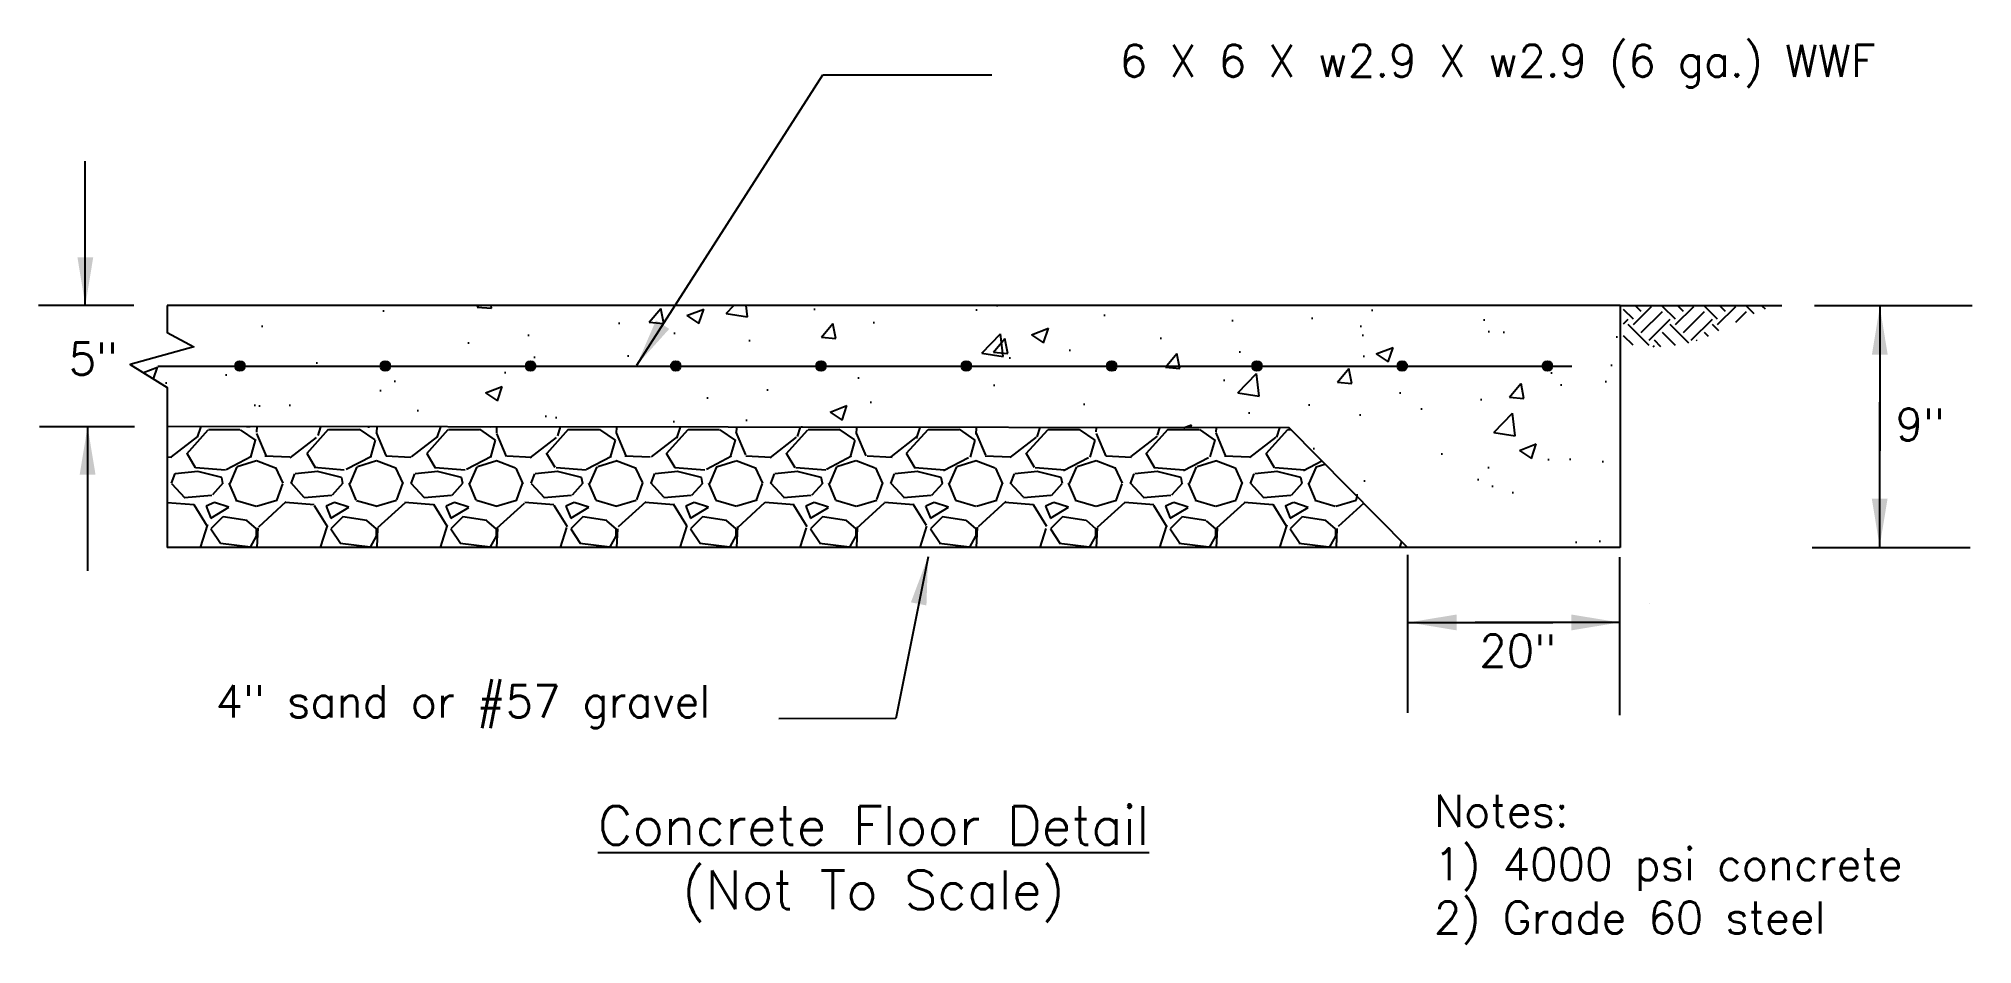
# Model space of a CAD drawing. Header units: feet. Extents: x -5 to 532, y -277 to 70.
# Drawn here: x 63.33 to 91.55, y 57.2 to 70.43 of the extents above; entities that cross this region are included whole.
import ezdxf

# ---------------------------------------------------------------- set-up
doc = ezdxf.new("R2010")
doc.units = ezdxf.units.FT
doc.header["$LTSCALE"] = 0.33
doc.header["$MEASUREMENT"] = 0
for name, color, linetype in [('2.Htch.Gravel', 7, 'Continuous'), ('CW-Details', 7, 'Continuous'), ('CW-Dimension', 7, 'Continuous'), ('CW-Hatch-Details', 7, 'Continuous')]:
    doc.layers.add(name, color=color, linetype=linetype)
doc.styles.add('006xB.Note B', font='romans.shx', dxfattribs={"height": 0.468})
doc.styles.add('006xB.Subtitle', font='romans.shx', dxfattribs={"height": 0.564})
doc.dimstyles.new('006xB.Dims', dxfattribs={"dimtxt": 0.468, "dimasz": 0.702, "dimexe": 0.375, "dimexo": 0.375, "dimgap": 0.234, "dimtad": 0, "dimtih": 1, "dimtoh": 1, "dimdec": 4, "dimzin": 0, "dimdsep": 46, "dimtxsty": '006xB.Note B', "dimcen": 0.702, "dimadec": 0, "dimazin": 0, "dimtfac": 1, "dimtdec": 4, "dimtofl": 0, "dimtmove": 0, "dimatfit": 3, "dimfxl": 1, "dimtolj": 1, "dimtzin": 0, "dimarcsym": 0})

msp = doc.modelspace()

# ---------------------------------------------------------------- texts
at = {"char_height": 0.468, "attachment_point": 5, "style": '006xB.Note B'}
for s, insert in [('6 X 6 X w2.9 X w2.9 (6 ga.) WWF', (84.625, 70.026)), ('5"', (64.131, 65.753)), ('9"', (90.792, 64.792)), ('20"', (84.917, 61.489)), ('4" sand or #57 gravel', (69.524, 60.671))]:
    msp.add_mtext(s, dxfattribs=dict(at, insert=insert))
at = {"insert": (75.516, 58.372), "char_height": 0.564, "width": 25.86, "attachment_point": 5, "style": '006xB.Subtitle'}
msp.add_mtext('{\\LConcrete Floor Detail}\\P(Not To Scale)', dxfattribs=at)
at = {"layer": 'CW-Dimension', "insert": (83.694, 59.384), "char_height": 0.468, "width": 21.56916, "attachment_point": 1, "style": '006xB.Note B'}
msp.add_mtext('Notes:\\P1) 4000 psi concrete\\P2) Grade 60 steel ', dxfattribs=at)

# ---------------------------------------------------------------- hatches: boundary and pattern name
at = {"layer": '2.Htch.Gravel', "linetype": 'Continuous'}
h = msp.add_hatch(dxfattribs=at)
h.set_pattern_fill('AR-CONC', color=256, scale=0.35, style=0)
h.set_pattern_definition([(50, (0, 2.6707), (2.51041, -0.219632), [0.2625, -2.8875]), (355, (0, 2.6707), (-0.48563, 2.63267), [0.21, -2.31]), (100.4514, (0.2092, 2.6524), (2.024783, 2.41304), [0.22309, -2.454]), (46.1842, (0, 3.3707), (3.73534, -0.57932), [0.39375, -4.33125]), (96.6356, (0.3113, 3.3225), (3.27132, 3.40941), [0.33464, -3.681]), (351.184, (0, 3.3707), (3.27132, 3.40942), [0.315, -3.465]), (21, (0.35, 3.1957), (2.089175, -1.409166), [0.2625, -2.8875]), (326, (0.35, 3.1957), (0.851604, 2.538025), [0.21, -2.31]), (71.4514, (0.524, 3.0783), (2.94078, 1.128857), [0.22309, -2.454]), (37.5, (0, 2.6707), (0.0425595, 1.1651285), [0, -2.282, 0, -2.345, 0, -2.31875]), (7.5, (0, 2.6707), (0.920743, 1.380441), [0, -1.337, 0, -2.2295, 0, -0.88375]), (327.5, (-0.7805, 2.6707), (1.8683785, -0.078942), [0, -0.875, 0, -2.73, 0, -3.6225]), (317.5, (-1.1305, 2.6707), (2.041152, 0.350367), [0, -1.1375, 0, -1.813, 0, -2.5725])])
h.paths.add_polyline_path([(86.411, 66.53), (65.209, 66.53), (65.209, 66.135), (65.598, 65.927), (64.667, 65.67), (65.209, 65.334), (65.209, 64.763), (81.58, 64.741), (83.309, 62.996), (86.411, 62.996), (86.411, 64.763)])
h = msp.add_hatch(dxfattribs=at)
h.set_pattern_fill('GRAVEL', color=256, scale=1.75, style=0)
h.set_pattern_definition([(228.0128, (1.26, 4.42073), (-13.9999969, -15.75000235), [0.235438, -23.308404]), (184.9697, (1.1025, 4.24573), (21.00000184, 1.74998479), [0.40402, -39.997869]), (132.5104, (0.7, 4.21073), (17.49998376, -19.25001518), [0.28488, -28.203056]), (267.2737, (0.0175, 3.77323), (1.74999303, 35.000000516), [0.367916, -36.423727]), (292.8337, (0, 3.40573), (-8.750017335, 20.99999372), [0.360771, -35.716403]), (357.2737, (0.14, 3.07323), (-35.000000516, 1.74999303), [0.367916, -36.423727]), (37.6942, (0.5075, 3.05573), (-22.750012855, -17.49998321), [0.48655, -48.168486]), (72.2553, (0.8925, 3.35323), (12.250018835, 38.499993405), [0.459354, -45.476062]), (121.4296, (1.0325, 3.79073), (-14.00001441, 22.749991314), [0.369163, -36.547128]), (175.2364, (0.84, 4.10573), (19.25000166, -1.74998518), [0.421456, -20.651335]), (222.3974, (0.42, 4.14073), (-21.000012864, -19.249986144), [0.545034, -53.958406]), (138.8141, (1.75, 3.75573), (-12.25000516, 10.4999953), [0.186027, -18.416727]), (171.4692, (1.61, 3.87823), (22.749997, -3.50001384), [0.353915, -35.037644]), (225, (1.26, 3.9307), (-2e-16, -1.75), [0.247487, -2.227386]), (203.1986, (1.1375, 4.14073), (8.74999953, 3.5000023), [0.133276, -13.194326]), (291.8014, (1.015, 4.08823), (-1.7499998, 5.2500005), [0.18848, -9.235558]), (30.9638, (1.085, 3.91323), (5.2499965, 3.50000435), [0.306126, -9.89804]), (161.5651, (1.3475, 4.07073), (3.5000008, -1.7499972), [0.22136, -5.312627]), (16.3895, (0, 4.08823), (17.50000385, 5.24998724), [0.3101, -30.699979]), (70.3462, (0.2975, 4.17573), (-6.99999168, -19.25000374), [0.260157, -25.755464]), (293.1986, (1.3475, 4.42073), (-3.5000023, 8.74999953), [0.26655, -13.061051]), (343.6105, (1.4525, 4.17573), (-17.50000385, 5.24998724), [0.3101, -30.699979]), (339.444, (0, 3.00323), (-8.75000323, 3.499993), [0.29904, -14.652967]), (294.7751, (0.28, 2.89823), (-8.74998633, 19.25000599), [0.250561, -24.805625]), (66.8014, (1.365, 2.67073), (3.5000023, 8.74999953), [0.26655, -13.061051]), (17.354, (1.47, 2.91573), (-22.75000353, -6.99999038), [0.293354, -29.041992]), (69.444, (0.5075, 2.67073), (-3.499993, -8.75000323), [0.14952, -14.802487]), (101.3099, (1.26, 2.67073), (-1.7499959, 7.0000013), [0.089233, -8.83405]), (165.9638, (1.2425, 2.75823), (5.250001, -1.7499966), [0.36077, -6.854662]), (186.009, (0.8925, 2.84573), (17.499999564, 1.749998806), [0.334338, -33.099365]), (303.6901, (1.085, 3.75573), (-1.7500023, 3.4999992), [0.252389, -6.057326]), (353.1572, (1.225, 3.54573), (29.74999889, -3.500013996), [0.44064, -43.623235]), (60.9454, (1.6625, 3.49323), (-7.00000005, -12.25000067), [0.180173, -17.83718]), (90, (1.75, 3.6507), (-1.75, 1.75), [0.105, -1.645]), (120.2564, (0.8575, 2.89823), (6.99999105, -12.2500043), [0.243117, -24.06866]), (48.0128, (0.735, 3.10823), (13.9999969, 15.75000235), [0.470876, -23.072966]), (0, (1.05, 3.4582), (1.75, 1.75), [0.455, -1.295]), (325.3048, (1.505, 3.45823), (-17.49998995, 12.25001507), [0.2767, -27.39323]), (254.0546, (1.7325, 3.30073), (-1.7499998, -7.0000002), [0.254804, -12.48539]), (207.646, (1.6625, 3.05573), (-33.24999266, -17.5000135), [0.414864, -41.07158]), (175.4261, (1.295, 2.86323), (-22.750000977, 1.7499909), [0.438898, -43.45088])])
h.paths.add_polyline_path([(83.309, 62.996), (65.209, 62.996), (65.209, 64.763), (81.58, 64.741)])
at = {"layer": 'CW-Details'}
h = msp.add_hatch(color=256, dxfattribs=at)
h.paths.add_polyline_path([(66.199, 65.646), (66.34, 65.646, 1)])
h.paths.add_polyline_path([(66.34, 65.646), (66.199, 65.646, 1)])
h = msp.add_hatch(color=256, dxfattribs=at)
h.paths.add_polyline_path([(68.319, 65.646), (68.46, 65.646, 1)])
h.paths.add_polyline_path([(68.46, 65.646), (68.319, 65.646, 1)])
h = msp.add_hatch(color=256, dxfattribs=at)
h.paths.add_polyline_path([(70.439, 65.646), (70.581, 65.646, 1)])
h.paths.add_polyline_path([(70.581, 65.646), (70.439, 65.646, 1)])
h = msp.add_hatch(color=256, dxfattribs=at)
h.paths.add_polyline_path([(72.559, 65.646), (72.701, 65.646, 1)])
h.paths.add_polyline_path([(72.701, 65.646), (72.559, 65.646, 1)])
h = msp.add_hatch(color=256, dxfattribs=at)
h.paths.add_polyline_path([(74.68, 65.646), (74.821, 65.646, 1)])
h.paths.add_polyline_path([(74.821, 65.646), (74.68, 65.646, 1)])
h = msp.add_hatch(color=256, dxfattribs=at)
h.paths.add_polyline_path([(76.8, 65.646), (76.941, 65.646, 1)])
h.paths.add_polyline_path([(76.941, 65.646), (76.8, 65.646, 1)])
h = msp.add_hatch(color=256, dxfattribs=at)
h.paths.add_polyline_path([(78.92, 65.646), (79.061, 65.646, 1)])
h.paths.add_polyline_path([(79.061, 65.646), (78.92, 65.646, 1)])
h = msp.add_hatch(color=256, dxfattribs=at)
h.paths.add_polyline_path([(81.04, 65.646), (81.181, 65.646, 1)])
h.paths.add_polyline_path([(81.181, 65.646), (81.04, 65.646, 1)])
h = msp.add_hatch(color=256, dxfattribs=at)
h.paths.add_polyline_path([(83.16, 65.646), (83.302, 65.646, 1)])
h.paths.add_polyline_path([(83.302, 65.646), (83.16, 65.646, 1)])
h = msp.add_hatch(color=256, dxfattribs=at)
h.paths.add_polyline_path([(85.28, 65.646), (85.422, 65.646, 1)])
h.paths.add_polyline_path([(85.422, 65.646), (85.28, 65.646, 1)])
at = {"layer": 'CW-Hatch-Details'}
h = msp.add_hatch(dxfattribs=at)
h.set_pattern_fill('EARTH', color=256, scale=1.737055, angle=45, style=0)
h.set_pattern_definition([(45, (73.93844, 51.8957), (5e-17, 0.614142), [0.434264, -0.434264]), (45, (73.8233, 52.01085), (5e-17, 0.614142), [0.434264, -0.434264]), (45, (73.70814, 52.126), (5e-17, 0.614142), [0.434264, -0.434264]), (135, (73.70814, 52.20277), (-0.614142, 5e-17), [0.434264, -0.434264]), (135, (73.8233, 52.31792), (-0.614142, 5e-17), [0.434264, -0.434264]), (135, (73.93844, 52.43308), (-0.614142, 5e-17), [0.434264, -0.434264])])
h.paths.add_polyline_path([(88.637, 66.517), (86.462, 66.517), (86.462, 65.975, 0.137944), (87.652, 66.049, -0.040888)])

# ---------------------------------------------------------------- linework, layer by layer
at = {"layer": '2.Htch.Gravel', "linetype": 'Continuous'}
for points in [[(64.721, 66.53), (63.332, 66.53)], [(64.731, 64.759), (63.342, 64.759)]]:
    msp.add_lwpolyline(points, dxfattribs=at)
at = {"layer": 'CW-Details', "color": 7, "lineweight": -3}
msp.add_line((86.411, 66.53), (86.411, 64.763), dxfattribs=at)
at = {"layer": 'CW-Details', "color": 7}
for p, q in [((89.92, 66.53), (89.92, 66.53)), ((65.072, 65.646), (85.705, 65.646)), ((65.209, 64.763), (65.209, 62.996)), ((86.411, 64.763), (86.411, 62.996)), ((86.843, 62.179), (86.843, 62.179))]:
    msp.add_line(p, q, dxfattribs=at)
at = {"layer": 'CW-Details', "lineweight": -3}
for points in [[(65.209, 66.53), (65.209, 66.135), (65.598, 65.927), (64.667, 65.67), (65.209, 65.334), (65.209, 64.763)], [(86.411, 66.53), (65.209, 66.53)], [(81.58, 64.741), (65.209, 64.763)], [(86.411, 62.996), (83.309, 62.996), (81.58, 64.741)]]:
    msp.add_lwpolyline(points, dxfattribs=at)
at = {"layer": 'CW-Details', "linetype": 'Continuous'}
msp.add_lwpolyline([(86.411, 66.53), (88.769, 66.53)], dxfattribs=at)
at = {"layer": 'CW-Details'}
msp.add_lwpolyline([(83.309, 62.996), (65.209, 62.996)], dxfattribs=at)
for centre in [(66.27, 65.646), (68.39, 65.646), (70.51, 65.646), (72.63, 65.646), (74.75, 65.646), (76.87, 65.646), (78.991, 65.646), (81.111, 65.646), (83.231, 65.646), (85.351, 65.646)]:
    msp.add_circle(centre, 0.0707, dxfattribs=at)
at = {"layer": 'CW-Hatch-Details'}
for points in [[(89.246, 66.53), (91.551, 66.53)], [(89.212, 62.993), (91.518, 62.993)], [(83.306, 62.888), (83.306, 60.582)], [(86.404, 62.854), (86.404, 60.548)]]:
    msp.add_lwpolyline(points, dxfattribs=at)

msp.set_redraw_order([(e.dxf.handle, doc.entitydb.next_handle()) for e in msp.query("TEXT MTEXT ATTDEF DIMENSION ARC_DIMENSION")])  # texts and dimensions are drawn at this point

# ---------------------------------------------------------------- leaders
at = {"linetype": 'Continuous'}
for points in [[(72.059, 65.659), (74.778, 69.9), (77.24, 69.9)], [(64.013, 66.532), (64.013, 68.414), (64.013, 68.64)], [(90.201, 66.513), (90.201, 64.631), (90.201, 64.406)], [(90.199, 63.009), (90.199, 64.891), (90.199, 65.116)], [(64.046, 64.763), (64.046, 62.881), (64.046, 62.655)], [(76.311, 62.86), (75.843, 60.5), (74.132, 60.492)], [(83.322, 61.901), (85.204, 61.901), (85.43, 61.901)], [(86.403, 61.901), (84.521, 61.901), (84.296, 61.901)]]:
    msp.add_leader(points, dimstyle='006xB.Dims', dxfattribs=at)

doc.saveas('drawing.dxf')
